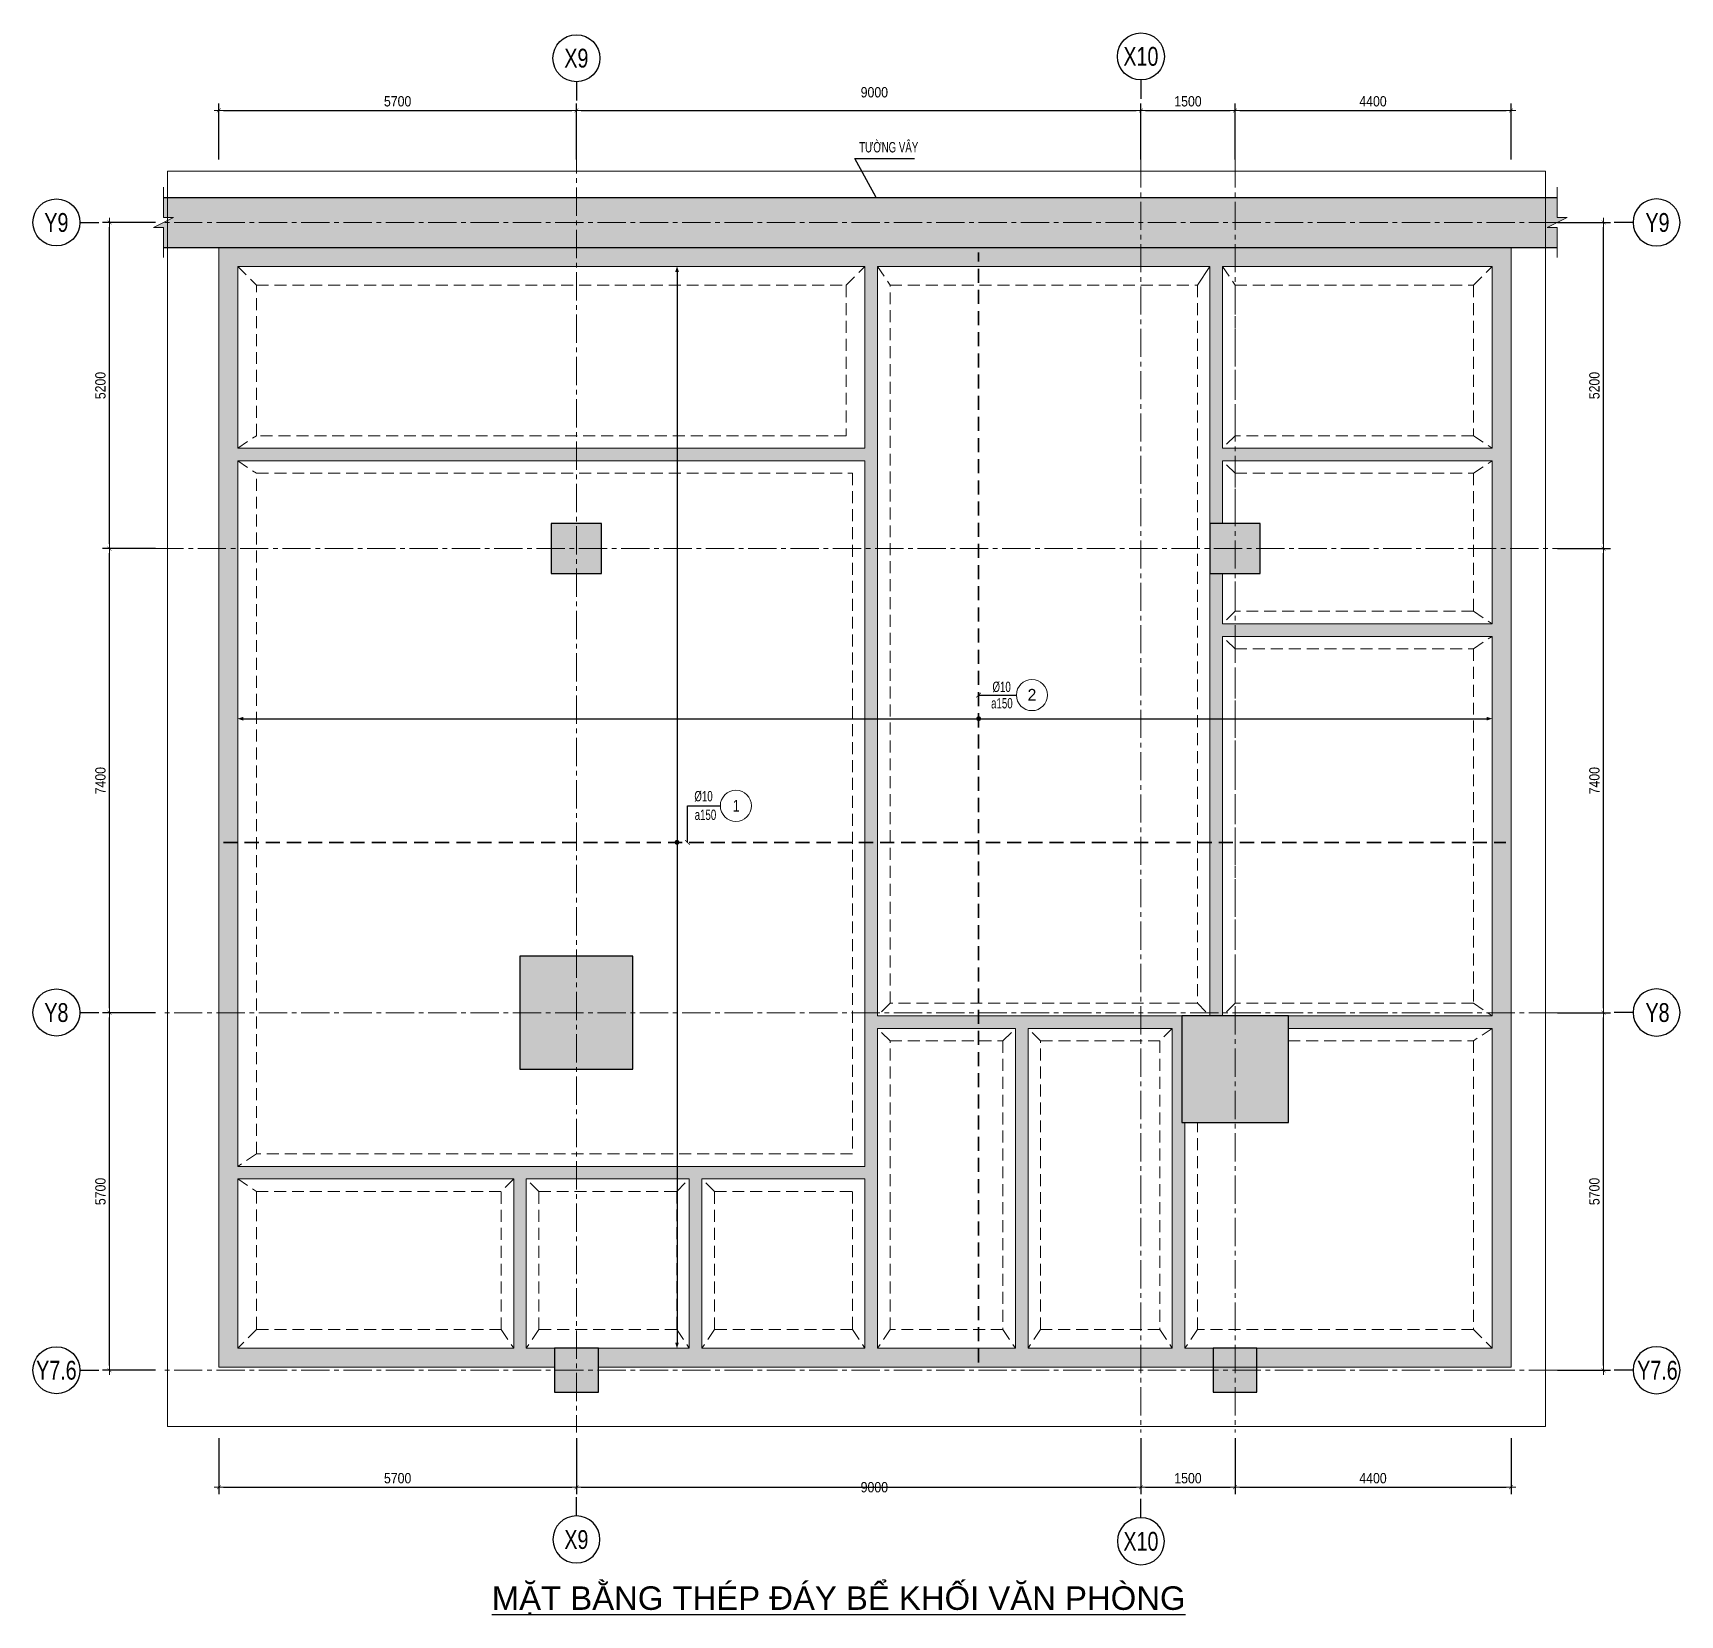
# Model space of a CAD drawing. Extents: x 512210 to 544733856, y -92216 to 2317910607.
# Drawn here: x 586947 to 613206, y -73381 to -48155 of the extents above; entities that cross this region are included whole.
import ezdxf
from ezdxf.enums import TextEntityAlignment as Align

# ---------------------------------------------------------------- set-up
doc = ezdxf.new("R2010")
doc.units = 0
doc.header["$LTSCALE"] = 300
doc.header["$MEASUREMENT"] = 0
for name, pattern in [('CENTER2', [1.125, 0.75, -0.125, 0.125, -0.125]), ('HIDDEN', [0.375, 0.25, -0.125]), ('HIDDEN2', [4.7625, 3.175, -1.5875])]:
    doc.linetypes.add(name, pattern=pattern)
doc.layers.get('0').update_dxf_attribs({"linetype": 'CONTINUOUS'})
doc.layers.get('DEFPOINTS').update_dxf_attribs({"linetype": 'CONTINUOUS'})
for name, color, linetype in [('00-3T-Dim', 8, 'CONTINUOUS'), ('3T-So hieu', 90, 'CONTINUOUS'), ('A-SYM', 7, 'CONTINUOUS'), ('X-COL-B3$0$A-COL', 2, 'CONTINUOUS'), ('X-COL-B3$0$A-CON', 2, 'CONTINUOUS')]:
    doc.layers.add(name, color=color, linetype=linetype)
for name, color, linetype, lineweight in [('00-TT.Dim', 8, 'CONTINUOUS', 13), ('NDC_S_AXIS', 5, 'CENTER2', 15), ('NDC_S_BEAM', 3, 'HIDDEN2', 20), ('NDC_S_DIM', 1, 'CONTINUOUS', 15), ('NDC_S_HATCH COLUMN AND WALL', 251, 'CONTINUOUS', 13), ('NDC_S_HATCH MATERIAL', 8, 'CONTINUOUS', 13), ('NDC_S_HIDDEN', 8, 'HIDDEN2', 20), ('NDC_S_REBAR', 4, 'CONTINUOUS', 35), ('NDC_S_SLAB', 2, 'CONTINUOUS', 18)]:
    doc.layers.add(name, color=color, linetype=linetype, lineweight=lineweight)
doc.styles.add('00. TT-Arial-B', font='arial.ttf', dxfattribs={"width": 0.85})
doc.styles.add('01. TT-Arial-S', font='3t-unicode.shx')
doc.styles.add('02. TT-ArialS', font='3t-unicode.shx', dxfattribs={"width": 0.7})
doc.styles.add('Heerim', font='', dxfattribs={"width": 0.8})
doc.styles.add('NDC_ARIAL', font='arial.ttf', dxfattribs={"width": 0.85})
doc.styles.get("Standard").update_dxf_attribs({"font": 'arial.ttf'})
doc.styles.get('Heerim').set_extended_font_data('Dotum')
doc.dimstyles.new('NDC_1-75', dxfattribs={"dimscale": 75, "dimtxt": 2.2, "dimasz": 1, "dimexe": 1.5, "dimexo": 0, "dimgap": 0.8, "dimtad": 1, "dimdec": 0, "dimdsep": 46, "dimtxsty": 'NDC_ARIAL', "dimblk": 'DIMMARK', "dimcen": 49999.938995, "dimdle": 1.5, "dimclrd": 1, "dimclre": 1, "dimclrt": 3, "dimadec": 0, "dimazin": 0, "dimtfac": 1, "dimtdec": 0, "dimtix": 1, "dimtmove": 1, "dimatfit": 3, "dimfxl": 1, "dimarcsym": 0})

msp = doc.modelspace()

# ---------------------------------------------------------------- texts
at = {"linetype": 'HIDDEN'}
msp.add_text('%%UMẶT BẰNG THÉP ĐÁY BỂ KHỐI VĂN PHÒNG', height=375, dxfattribs=at).set_placement((594261.9, -73297.9))
at = {"layer": '00-TT.Dim', "color": 90, "style": '02. TT-ArialS', "width": 0.7}
msp.add_text('TƯỜNG VÂY', height=165, dxfattribs=at).set_placement((600118.5, -50060))
at = {"layer": '00-TT.Dim', "color": 7, "style": '01. TT-Arial-S'}
msp.add_text('2', height=187.5, dxfattribs=at).set_placement((602873.5, -58707.9), align=Align.MIDDLE_CENTER)
at = {"layer": '00-TT.Dim', "color": 7, "style": '00. TT-Arial-B', "width": 0.75}
msp.add_text('1', height=187.5, dxfattribs=at).set_placement((598158.4, -60477), align=Align.MIDDLE_CENTER)
at = {"layer": '3T-So hieu', "style": '02. TT-ArialS', "width": 0.7}
for s, p in [('%%c10', (602536, -58580.6)), ('a150', (602566, -58842.6)), ('%%c10', (597783.3, -60324.2)), ('a150', (597840.3, -60621.1))]:
    msp.add_text(s, height=165, dxfattribs=at).set_placement(p, align=Align.MIDDLE_RIGHT)

# ---------------------------------------------------------------- blocks, each defined once
blk = doc.blocks.new('*U1')
for q in [(0, 0), (0, 2)]:
    blk.add_line((0, 4), q)
blk.add_circle((0, 9), 5)
at = {"style": 'Heerim', "width": 0.8}
blk.add_attdef('NO', text='', height=4, dxfattribs=at).set_placement((-0.01, 9.02), align=Align.MIDDLE_CENTER)
blk = doc.blocks.new('DIMMARK')
at = {"layer": 'NDC_S_DIM', "color": 1}
blk.add_line((-1.5, 0), (1, 0), dxfattribs=at)
at = {"layer": 'NDC_S_DIM', "color": 2, "const_width": 0.1}
blk.add_lwpolyline([(-0.42, -0.42), (0.42, 0.42)], dxfattribs=at)
blk = doc.blocks.new('*D535')
at = {"layer": 'DEFPOINTS', "color": 0, "transparency": 16777216}
for p in [(588167, -63777), (588899, -63777), (588899, -69477)]:
    blk.add_point(p, dxfattribs=at)
at = {"layer": 'NDC_S_DIM', "color": 1, "lineweight": -2, "transparency": 16777216}
for p, q in [((588899, -63777), (588055, -63777)), ((588167, -69402), (588167, -63852)), ((588899, -69477), (588055, -69477))]:
    blk.add_line(p, q, dxfattribs=at)
at = {"layer": 'NDC_S_DIM', "color": 1, "lineweight": -2, "transparency": 16777216, "xscale": 75, "yscale": 75, "zscale": 75}
for p, rotation in [((588167, -63777), 90), ((588167, -69477), 270)]:
    blk.add_blockref('DIMMARK', p, dxfattribs=dict(at, rotation=rotation))
at = {"layer": 'NDC_S_DIM', "color": 3, "transparency": 16777216, "insert": (588023, -66627), "char_height": 165, "attachment_point": 5, "rotation": 90, "style": 'NDC_ARIAL'}
blk.add_mtext('5700', dxfattribs=at)
blk = doc.blocks.new('*D536')
at = {"layer": 'DEFPOINTS', "color": 0, "transparency": 16777216}
for p in [(588167, -56377), (588899, -56377), (588899, -63777)]:
    blk.add_point(p, dxfattribs=at)
at = {"layer": 'NDC_S_DIM', "color": 1, "lineweight": -2, "transparency": 16777216}
for p, q in [((588899, -56377), (588055, -56377)), ((588167, -63702), (588167, -56452)), ((588899, -63777), (588055, -63777))]:
    blk.add_line(p, q, dxfattribs=at)
at = {"layer": 'NDC_S_DIM', "color": 1, "lineweight": -2, "transparency": 16777216, "xscale": 75, "yscale": 75, "zscale": 75}
for p, rotation in [((588167, -56377), 90), ((588167, -63777), 270)]:
    blk.add_blockref('DIMMARK', p, dxfattribs=dict(at, rotation=rotation))
at = {"layer": 'NDC_S_DIM', "color": 3, "transparency": 16777216, "insert": (588023, -60077), "char_height": 165, "attachment_point": 5, "rotation": 90, "style": 'NDC_ARIAL'}
blk.add_mtext('7400', dxfattribs=at)
blk = doc.blocks.new('*D537')
at = {"layer": 'DEFPOINTS', "color": 0, "transparency": 16777216}
for p in [(588167, -51177), (588899, -51177), (588899, -56377)]:
    blk.add_point(p, dxfattribs=at)
at = {"layer": 'NDC_S_DIM', "color": 1, "lineweight": -2, "transparency": 16777216}
for p, q in [((588899, -51177), (588055, -51177)), ((588167, -56302), (588167, -51252)), ((588899, -56377), (588055, -56377))]:
    blk.add_line(p, q, dxfattribs=at)
at = {"layer": 'NDC_S_DIM', "color": 1, "lineweight": -2, "transparency": 16777216, "xscale": 75, "yscale": 75, "zscale": 75}
for p, rotation in [((588167, -51177), 90), ((588167, -56377), 270)]:
    blk.add_blockref('DIMMARK', p, dxfattribs=dict(at, rotation=rotation))
at = {"layer": 'NDC_S_DIM', "color": 3, "transparency": 16777216, "insert": (588023, -53777), "char_height": 165, "attachment_point": 5, "rotation": 90, "style": 'NDC_ARIAL'}
blk.add_mtext('5200', dxfattribs=at)
blk = doc.blocks.new('*D538')
at = {"layer": 'DEFPOINTS', "color": 0, "transparency": 16777216}
for p in [(595611, -49391), (589911, -50172), (595611, -50172)]:
    blk.add_point(p, dxfattribs=at)
at = {"layer": 'NDC_S_DIM', "color": 1, "lineweight": -2, "transparency": 16777216}
for p, q in [((589911, -50172), (589911, -49278)), ((595611, -50172), (595611, -49278)), ((589986, -49391), (595536, -49391))]:
    blk.add_line(p, q, dxfattribs=at)
at = {"layer": 'NDC_S_DIM', "color": 1, "lineweight": -2, "transparency": 16777216, "xscale": 75, "yscale": 75, "zscale": 75, "rotation": 180}
blk.add_blockref('DIMMARK', (589911, -49391), dxfattribs=at)
at = {"layer": 'NDC_S_DIM', "color": 1, "lineweight": -2, "transparency": 16777216, "xscale": 75, "yscale": 75, "zscale": 75}
blk.add_blockref('DIMMARK', (595611, -49391), dxfattribs=at)
at = {"layer": 'NDC_S_DIM', "color": 3, "transparency": 16777216, "insert": (592761, -49246), "char_height": 165, "attachment_point": 5, "style": 'NDC_ARIAL'}
blk.add_mtext('5700', dxfattribs=at)
blk = doc.blocks.new('*D539')
at = {"layer": 'DEFPOINTS', "color": 0, "transparency": 16777216}
for p in [(604611, -49391), (595611, -50172), (604611, -50172)]:
    blk.add_point(p, dxfattribs=at)
at = {"layer": 'NDC_S_DIM', "color": 1, "lineweight": -2, "transparency": 16777216}
for p, q in [((595611, -50172), (595611, -49278)), ((604611, -50172), (604611, -49278)), ((595686, -49391), (604536, -49391))]:
    blk.add_line(p, q, dxfattribs=at)
at = {"layer": 'NDC_S_DIM', "color": 1, "lineweight": -2, "transparency": 16777216, "xscale": 75, "yscale": 75, "zscale": 75, "rotation": 180}
blk.add_blockref('DIMMARK', (595611, -49391), dxfattribs=at)
at = {"layer": 'NDC_S_DIM', "color": 1, "lineweight": -2, "transparency": 16777216, "xscale": 75, "yscale": 75, "zscale": 75}
blk.add_blockref('DIMMARK', (604611, -49391), dxfattribs=at)
at = {"layer": 'NDC_S_DIM', "color": 3, "transparency": 16777216, "insert": (600361, -49102), "char_height": 165, "attachment_point": 5, "style": 'NDC_ARIAL'}
blk.add_mtext('9000', dxfattribs=at)
blk = doc.blocks.new('*D540')
at = {"layer": 'DEFPOINTS', "color": 0, "transparency": 16777216}
for p in [(606111, -49391), (604611, -50172), (606111, -50172)]:
    blk.add_point(p, dxfattribs=at)
at = {"layer": 'NDC_S_DIM', "color": 1, "lineweight": -2, "transparency": 16777216}
for p, q in [((604611, -50172), (604611, -49278)), ((606111, -50172), (606111, -49278)), ((604686, -49391), (606036, -49391))]:
    blk.add_line(p, q, dxfattribs=at)
at = {"layer": 'NDC_S_DIM', "color": 1, "lineweight": -2, "transparency": 16777216, "xscale": 75, "yscale": 75, "zscale": 75, "rotation": 180}
blk.add_blockref('DIMMARK', (604611, -49391), dxfattribs=at)
at = {"layer": 'NDC_S_DIM', "color": 1, "lineweight": -2, "transparency": 16777216, "xscale": 75, "yscale": 75, "zscale": 75}
blk.add_blockref('DIMMARK', (606111, -49391), dxfattribs=at)
at = {"layer": 'NDC_S_DIM', "color": 3, "transparency": 16777216, "insert": (605361, -49246), "char_height": 165, "attachment_point": 5, "style": 'NDC_ARIAL'}
blk.add_mtext('1500', dxfattribs=at)
blk = doc.blocks.new('*D541')
at = {"layer": 'DEFPOINTS', "color": 0, "transparency": 16777216}
for p in [(610511, -49391), (606111, -50172), (610511, -50172)]:
    blk.add_point(p, dxfattribs=at)
at = {"layer": 'NDC_S_DIM', "color": 1, "lineweight": -2, "transparency": 16777216}
for p, q in [((606111, -50172), (606111, -49278)), ((610511, -50172), (610511, -49278)), ((606186, -49391), (610436, -49391))]:
    blk.add_line(p, q, dxfattribs=at)
at = {"layer": 'NDC_S_DIM', "color": 1, "lineweight": -2, "transparency": 16777216, "xscale": 75, "yscale": 75, "zscale": 75, "rotation": 180}
blk.add_blockref('DIMMARK', (606111, -49391), dxfattribs=at)
at = {"layer": 'NDC_S_DIM', "color": 1, "lineweight": -2, "transparency": 16777216, "xscale": 75, "yscale": 75, "zscale": 75}
blk.add_blockref('DIMMARK', (610511, -49391), dxfattribs=at)
at = {"layer": 'NDC_S_DIM', "color": 3, "transparency": 16777216, "insert": (608311, -49246), "char_height": 165, "attachment_point": 5, "style": 'NDC_ARIAL'}
blk.add_mtext('4400', dxfattribs=at)
blk = doc.blocks.new('*D545')
at = {"layer": 'DEFPOINTS', "color": 0, "transparency": 16777216}
for p in [(589911, -70562), (595611, -70562), (595611, -71343)]:
    blk.add_point(p, dxfattribs=at)
at = {"layer": 'NDC_S_DIM', "color": 1, "lineweight": -2, "transparency": 16777216}
for p, q in [((589911, -70562), (589911, -71455)), ((595611, -70562), (595611, -71455)), ((589986, -71343), (595536, -71343))]:
    blk.add_line(p, q, dxfattribs=at)
at = {"layer": 'NDC_S_DIM', "color": 1, "lineweight": -2, "transparency": 16777216, "xscale": 75, "yscale": 75, "zscale": 75, "rotation": 180}
blk.add_blockref('DIMMARK', (589911, -71343), dxfattribs=at)
at = {"layer": 'NDC_S_DIM', "color": 1, "lineweight": -2, "transparency": 16777216, "xscale": 75, "yscale": 75, "zscale": 75}
blk.add_blockref('DIMMARK', (595611, -71343), dxfattribs=at)
at = {"layer": 'NDC_S_DIM', "color": 3, "transparency": 16777216, "insert": (592761, -71199), "char_height": 165, "attachment_point": 5, "style": 'NDC_ARIAL'}
blk.add_mtext('5700', dxfattribs=at)
blk = doc.blocks.new('*D546')
at = {"layer": 'DEFPOINTS', "color": 0, "transparency": 16777216}
for p in [(595611, -70562), (604611, -70562), (604611, -71343)]:
    blk.add_point(p, dxfattribs=at)
at = {"layer": 'NDC_S_DIM', "color": 1, "lineweight": -2, "transparency": 16777216}
for p, q in [((595611, -70562), (595611, -71455)), ((604611, -70562), (604611, -71455)), ((595686, -71343), (604536, -71343))]:
    blk.add_line(p, q, dxfattribs=at)
at = {"layer": 'NDC_S_DIM', "color": 1, "lineweight": -2, "transparency": 16777216, "xscale": 75, "yscale": 75, "zscale": 75, "rotation": 180}
blk.add_blockref('DIMMARK', (595611, -71343), dxfattribs=at)
at = {"layer": 'NDC_S_DIM', "color": 1, "lineweight": -2, "transparency": 16777216, "xscale": 75, "yscale": 75, "zscale": 75}
blk.add_blockref('DIMMARK', (604611, -71343), dxfattribs=at)
at = {"layer": 'NDC_S_DIM', "color": 3, "transparency": 16777216, "insert": (600361, -71343), "char_height": 165, "attachment_point": 5, "style": 'NDC_ARIAL'}
blk.add_mtext('9000', dxfattribs=at)
blk = doc.blocks.new('*D547')
at = {"layer": 'DEFPOINTS', "color": 0, "transparency": 16777216}
for p in [(604611, -70562), (606111, -70562), (606111, -71343)]:
    blk.add_point(p, dxfattribs=at)
at = {"layer": 'NDC_S_DIM', "color": 1, "lineweight": -2, "transparency": 16777216}
for p, q in [((604611, -70562), (604611, -71455)), ((606111, -70562), (606111, -71455)), ((604686, -71343), (606036, -71343))]:
    blk.add_line(p, q, dxfattribs=at)
at = {"layer": 'NDC_S_DIM', "color": 1, "lineweight": -2, "transparency": 16777216, "xscale": 75, "yscale": 75, "zscale": 75, "rotation": 180}
blk.add_blockref('DIMMARK', (604611, -71343), dxfattribs=at)
at = {"layer": 'NDC_S_DIM', "color": 1, "lineweight": -2, "transparency": 16777216, "xscale": 75, "yscale": 75, "zscale": 75}
blk.add_blockref('DIMMARK', (606111, -71343), dxfattribs=at)
at = {"layer": 'NDC_S_DIM', "color": 3, "transparency": 16777216, "insert": (605361, -71199), "char_height": 165, "attachment_point": 5, "style": 'NDC_ARIAL'}
blk.add_mtext('1500', dxfattribs=at)
blk = doc.blocks.new('*D548')
at = {"layer": 'DEFPOINTS', "color": 0, "transparency": 16777216}
for p in [(606111, -70562), (610511, -70562), (610511, -71343)]:
    blk.add_point(p, dxfattribs=at)
at = {"layer": 'NDC_S_DIM', "color": 1, "lineweight": -2, "transparency": 16777216}
for p, q in [((606111, -70562), (606111, -71455)), ((610511, -70562), (610511, -71455)), ((606186, -71343), (610436, -71343))]:
    blk.add_line(p, q, dxfattribs=at)
at = {"layer": 'NDC_S_DIM', "color": 1, "lineweight": -2, "transparency": 16777216, "xscale": 75, "yscale": 75, "zscale": 75, "rotation": 180}
blk.add_blockref('DIMMARK', (606111, -71343), dxfattribs=at)
at = {"layer": 'NDC_S_DIM', "color": 1, "lineweight": -2, "transparency": 16777216, "xscale": 75, "yscale": 75, "zscale": 75}
blk.add_blockref('DIMMARK', (610511, -71343), dxfattribs=at)
at = {"layer": 'NDC_S_DIM', "color": 3, "transparency": 16777216, "insert": (608311, -71199), "char_height": 165, "attachment_point": 5, "style": 'NDC_ARIAL'}
blk.add_mtext('4400', dxfattribs=at)
blk = doc.blocks.new('*D542')
at = {"layer": 'DEFPOINTS', "color": 0, "transparency": 16777216}
for p in [(611253, -63777), (611986, -63777), (611253, -69477)]:
    blk.add_point(p, dxfattribs=at)
at = {"layer": 'NDC_S_DIM', "color": 1, "lineweight": -2, "transparency": 16777216}
for p, q in [((611253, -63777), (612098, -63777)), ((611986, -69402), (611986, -63852)), ((611253, -69477), (612098, -69477))]:
    blk.add_line(p, q, dxfattribs=at)
at = {"layer": 'NDC_S_DIM', "color": 1, "lineweight": -2, "transparency": 16777216, "xscale": 75, "yscale": 75, "zscale": 75}
for p, rotation in [((611986, -63777), 90), ((611986, -69477), 270)]:
    blk.add_blockref('DIMMARK', p, dxfattribs=dict(at, rotation=rotation))
at = {"layer": 'NDC_S_DIM', "color": 3, "transparency": 16777216, "insert": (611841, -66627), "char_height": 165, "attachment_point": 5, "rotation": 90, "style": 'NDC_ARIAL'}
blk.add_mtext('5700', dxfattribs=at)
blk = doc.blocks.new('*D543')
at = {"layer": 'DEFPOINTS', "color": 0, "transparency": 16777216}
for p in [(611253, -56377), (611986, -56377), (611253, -63777)]:
    blk.add_point(p, dxfattribs=at)
at = {"layer": 'NDC_S_DIM', "color": 1, "lineweight": -2, "transparency": 16777216}
for p, q in [((611253, -56377), (612098, -56377)), ((611986, -63702), (611986, -56452)), ((611253, -63777), (612098, -63777))]:
    blk.add_line(p, q, dxfattribs=at)
at = {"layer": 'NDC_S_DIM', "color": 1, "lineweight": -2, "transparency": 16777216, "xscale": 75, "yscale": 75, "zscale": 75}
for p, rotation in [((611986, -56377), 90), ((611986, -63777), 270)]:
    blk.add_blockref('DIMMARK', p, dxfattribs=dict(at, rotation=rotation))
at = {"layer": 'NDC_S_DIM', "color": 3, "transparency": 16777216, "insert": (611841, -60077), "char_height": 165, "attachment_point": 5, "rotation": 90, "style": 'NDC_ARIAL'}
blk.add_mtext('7400', dxfattribs=at)
blk = doc.blocks.new('*D544')
at = {"layer": 'DEFPOINTS', "color": 0, "transparency": 16777216}
for p in [(611253, -51177), (611986, -51177), (611253, -56377)]:
    blk.add_point(p, dxfattribs=at)
at = {"layer": 'NDC_S_DIM', "color": 1, "lineweight": -2, "transparency": 16777216}
for p, q in [((611253, -51177), (612098, -51177)), ((611986, -56302), (611986, -51252)), ((611253, -56377), (612098, -56377))]:
    blk.add_line(p, q, dxfattribs=at)
at = {"layer": 'NDC_S_DIM', "color": 1, "lineweight": -2, "transparency": 16777216, "xscale": 75, "yscale": 75, "zscale": 75}
for p, rotation in [((611986, -51177), 90), ((611986, -56377), 270)]:
    blk.add_blockref('DIMMARK', p, dxfattribs=dict(at, rotation=rotation))
at = {"layer": 'NDC_S_DIM', "color": 3, "transparency": 16777216, "insert": (611841, -53777), "char_height": 165, "attachment_point": 5, "rotation": 90, "style": 'NDC_ARIAL'}
blk.add_mtext('5200', dxfattribs=at)

# ---------------------------------------------------------------- dimensions: what is measured, and where the dimension line sits
at = {"layer": 'NDC_S_DIM'}
for base, p1, p2, picture, middle in [((604611.1, -49390.6), (595611.1, -50171.6), (604611.1, -50171.6), '*D539', (600361.1, -49246.4)), ((604611.1, -71342.9), (595611.1, -70561.9), (604611.1, -70561.9), '*D546', (600361.1, -71487.1))]:
    dim = msp.add_linear_dim(base=base, p1=p1, p2=p2, dimstyle='NDC_1-75', dxfattribs=at)
    dim.commit()
    dim.dimension.update_dxf_attribs({"geometry": picture, "text_midpoint": middle, "dimtype": 160})
for base, p1, p2, picture, middle in [((595611.1, -49390.6), (589911.1, -50171.6), (595611.1, -50171.6), '*D538', (592761.1, -49246.4)), ((606111.1, -49390.6), (604611.1, -50171.6), (606111.1, -50171.6), '*D540', (605361.1, -49246.4)), ((610511.1, -49390.6), (606111.1, -50171.6), (610511.1, -50171.6), '*D541', (608311.1, -49246.4)), ((595611.1, -71342.9), (589911.1, -70561.9), (595611.1, -70561.9), '*D545', (592761.1, -71198.6)), ((606111.1, -71342.9), (604611.1, -70561.9), (606111.1, -70561.9), '*D547', (605361.1, -71198.6)), ((610511.1, -71342.9), (606111.1, -70561.9), (610511.1, -70561.9), '*D548', (608311.1, -71198.6))]:
    dim = msp.add_linear_dim(base=base, p1=p1, p2=p2, dimstyle='NDC_1-75', dxfattribs=at)
    dim.commit()
    dim.dimension.update_dxf_attribs({"geometry": picture, "text_midpoint": middle})
for base, p1, p2, picture, middle in [((588167.1, -51176.5), (588899.3, -56376.5), (588899.3, -51176.5), '*D537', (588022.8, -53776.5)), ((611985.7, -51176.5), (611253.5, -56376.5), (611253.5, -51176.5), '*D544', (611841.4, -53776.5)), ((588167.1, -56376.5), (588899.3, -63776.5), (588899.3, -56376.5), '*D536', (588022.8, -60076.5)), ((611985.7, -56376.5), (611253.5, -63776.5), (611253.5, -56376.5), '*D543', (611841.4, -60076.5)), ((588167.1, -63776.5), (588899.3, -69476.5), (588899.3, -63776.5), '*D535', (588022.8, -66626.5)), ((611985.7, -63776.5), (611253.5, -69476.5), (611253.5, -63776.5), '*D542', (611841.4, -66626.5))]:
    dim = msp.add_linear_dim(base=base, p1=p1, p2=p2, angle=90, dimstyle='NDC_1-75', dxfattribs=at)
    dim.commit()
    dim.dimension.update_dxf_attribs({"geometry": picture, "text_midpoint": middle})

# ---------------------------------------------------------------- hatches: boundary and pattern name
at = {"layer": '00-TT.Dim'}
h = msp.add_hatch(color=3, dxfattribs=at)
edge = h.paths.add_edge_path()
edge.add_arc((602023.2, -59089), 32.2, 0, 360)
h = msp.add_hatch(color=3, dxfattribs=at)
edge = h.paths.add_edge_path()
edge.add_arc((602023.2, -59089), 32.2, 0, 360)
h = msp.add_hatch(color=3, dxfattribs=at)
edge = h.paths.add_edge_path()
edge.add_arc((597214.9, -61061.7), 32.2, 0, 360)
h = msp.add_hatch(color=3, dxfattribs=at)
edge = h.paths.add_edge_path()
edge.add_arc((597214.9, -61061.7), 32.2, 0, 360)
at = {"layer": 'NDC_S_HATCH COLUMN AND WALL'}
for points in [[(596011.1, -55976.5), (595211.1, -55976.5), (595211.1, -56776.5), (596011.1, -56776.5)], [(606511.1, -55976.5), (605711.1, -55976.5), (605711.1, -56776.5), (606511.1, -56776.5)], [(596511.1, -62876.5), (594711.1, -62876.5), (594711.1, -64676.5), (596511.1, -64676.5)], [(606961.1, -63826.5), (605261.1, -63826.5), (605261.1, -65526.5), (606961.1, -65526.5)], [(595961.1, -69126.5), (595261.1, -69126.5), (595261.1, -69826.5), (595961.1, -69826.5)], [(606461.1, -69126.5), (605761.1, -69126.5), (605761.1, -69826.5), (606461.1, -69826.5)]]:
    msp.add_hatch(color=256, dxfattribs=at).paths.add_polyline_path(points)
at = {"layer": 'NDC_S_HATCH MATERIAL'}
h = msp.add_hatch(dxfattribs=at)
h.set_pattern_fill('BT-01', color=256, scale=100, style=0)
h.set_pattern_definition([(50, (58608.94, 20501.4), (717.2602, -62.75213), [75, -825]), (355, (58608.94, 20501.4), (-138.7513, 752.1921), [60, -660]), (100.4514, (58668.7, 20496.17), (578.5094, 689.4395), [63.7402, -701.1421]), (46.1842, (58608.9, 20701.4), (1067.241, -165.519), [112.5, -1237.5]), (96.6356, (58697.9, 20687.6), (934.6627, 974.1179), [95.6103, -1051.713]), (351.1842, (58608.9, 20701.4), (934.662, 974.1186), [90, -990]), (21, (58708.94, 20651.4), (596.90705, -402.6189), [75, -825]), (326, (58708.94, 20651.4), (243.3153, 725.15), [60, -660]), (71.4514, (58758.7, 20617.84), (840.2226, 322.5305), [63.7402, -701.1421]), (37.5, (58608.94, 20501.4), (12.15986, 332.89385), [0, -652, 0, -670, 0, -662.5]), (7.5, (58608.94, 20501.4), (263.06954, 394.41171), [0, -382, 0, -637, 0, -252.5]), (327.5, (58385.94, 20501.4), (533.82244, -22.55487), [0, -250, 0, -780, 0, -1035]), (317.5, (58285.94, 20501.4), (583.18617, 100.105), [0, -325, 0, -518, 0, -735]), (45, (58608.94, 20501.4), (-300.52038, 300.52038), []), (45, (58608.94, 20623.9), (-300.52038, 300.52038), [])])
h.paths.add_polyline_path([(604611.1, -50776.5), (595611.1, -50776.5), (595611.1, -51176.5), (604611.1, -51176.5)])
h.paths.add_polyline_path([(604611.1, -51176.5), (595611.1, -51176.5), (595611.1, -51576.5), (604611.1, -51576.5)])
h.paths.add_polyline_path([(609911.1, -50776.5), (606111.1, -50776.5), (606111.1, -51176.5), (609911.1, -51176.5)])
h.paths.add_polyline_path([(609911.1, -51176.5), (606111.1, -51176.5), (606111.1, -51576.5), (609911.1, -51576.5)])
h.paths.add_polyline_path([(611247.1, -51256.5), (611087.1, -51256.5), (611247.1, -51176.5), (609911.1, -51176.5), (609911.1, -51576.5), (610461.1, -51576.5), (610461.1, -51576.5), (611247.1, -51576.5)])
h.paths.add_polyline_path([(611247.1, -50776.5), (609911.1, -50776.5), (609911.1, -51176.5), (611247.1, -51176.5), (611407.1, -51096.5), (611247.1, -51096.5)])
h.paths.add_polyline_path([(606111.1, -50776.5), (604611.1, -50776.5), (604611.1, -51176.5), (606111.1, -51176.5)])
h.paths.add_polyline_path([(606111.1, -51176.5), (604611.1, -51176.5), (604611.1, -51576.5), (606111.1, -51576.5)])
h.paths.add_polyline_path([(595611.1, -51176.5), (589030, -51176.5), (588870, -51256.5), (589030, -51256.5), (589030, -51576.5), (589911.1, -51576.5), (589911.1, -51576.5), (595611.1, -51576.5)])
h.paths.add_polyline_path([(595611.1, -50776.5), (589030, -50776.5), (589030, -51096.5), (589190, -51096.5), (589030, -51176.5), (595611.1, -51176.5)])
h = msp.add_hatch(dxfattribs=at)
h.set_pattern_fill('BT-01', color=256, scale=50, pattern_type=2)
h.set_pattern_definition([(50, (187574.1, 40708.9), (358.6301, -31.37607), [37.5, -412.5]), (355, (187574.1, 40708.9), (-69.37567, 376.09607), [30, -330]), (100.4514, (187603.98, 40706.3), (289.2547, 344.71977), [31.8701, -350.57106]), (46.1842, (187574.1, 40808.9), (533.62052, -82.7595), [56.25, -618.75]), (96.6356, (187618.56, 40802), (467.33135, 487.05894), [47.80514, -525.8565]), (351.1842, (187574.1, 40808.9), (467.331, 487.0593), [45, -495]), (21, (187624.1, 40783.9), (298.45353, -201.30945), [37.5, -412.5]), (326, (187624.1, 40783.9), (121.65767, 362.57502), [30, -330]), (71.4514, (187648.96, 40767.12), (420.11131, 161.26525), [31.8701, -350.57106]), (37.5, (187574.09, 40708.9), (6.079928, 166.446927), [0, -326, 0, -335, 0, -331.25]), (7.5, (187574.09, 40708.9), (131.53477, 197.205856), [0, -191, 0, -318.5, 0, -126.25]), (327.5, (187462.59, 40708.9), (266.91122, -11.277436), [0, -125, 0, -390, 0, -517.5]), (317.5, (187412.6, 40708.9), (291.59308, 50.05249), [0, -162.5, 0, -259, 0, -367.5]), (45, (187574.1, 40708.9), (-150.26019, 150.26019), []), (45, (187574.1, 40770.15), (-150.26019, 150.26019), [])])
h.paths.add_polyline_path([(589911.1, -51576.5), (589911.1, -69426.5), (595261.1, -69426.5), (595261.1, -69126.5), (594811.1, -69126.5), (594811.1, -66426.5), (597411.1, -66426.5), (597411.1, -69126.5), (595961.1, -69126.5), (595961.1, -69426.5), (605761.1, -69426.5), (605761.1, -69126.5), (605311.1, -69126.5), (605311.1, -65526.5), (605261.1, -65526.5), (605261.1, -63826.5), (600411.1, -63826.5), (600411.1, -51876.5), (605711.1, -51876.5), (605711.1, -55976.5), (605911.1, -55976.5), (605911.1, -54976.5), (610211.1, -54976.5), (610211.1, -57576.5), (605911.1, -57576.5), (605911.1, -56776.5), (605711.1, -56776.5), (605711.1, -63826.5), (605911.1, -63826.5), (605911.1, -57776.5), (610211.1, -57776.5), (610211.1, -63826.5), (606961.1, -63826.5), (606961.1, -64026.5), (610211.1, -64026.5), (610211.1, -69126.5), (606461.1, -69126.5), (606461.1, -69426.5), (610511.1, -69426.5), (610511.1, -51576.5)])
h.paths.add_polyline_path([(600211.1, -51876.5), (600211.1, -54776.5), (590211.1, -54776.5), (590211.1, -51876.5)], flags=16)
h.paths.add_polyline_path([(600211.1, -54976.5), (600211.1, -66226.5), (590211.1, -66226.5), (590211.1, -54976.5)], flags=16)
h.paths.add_polyline_path([(596011.1, -55976.5), (596011.1, -56776.5), (595211.1, -56776.5), (595211.1, -55976.5)], flags=0)
h.paths.add_polyline_path([(605911.1, -51876.5), (610211.1, -51876.5), (610211.1, -54776.5), (605911.1, -54776.5)], flags=16)
h.paths.add_polyline_path([(596511.1, -62876.5), (596511.1, -64676.5), (594711.1, -64676.5), (594711.1, -62876.5)], flags=0)
h.paths.add_polyline_path([(600411.1, -64026.5), (602611.1, -64026.5), (602611.1, -69126.5), (600411.1, -69126.5)], flags=16)
h.paths.add_polyline_path([(602811.1, -64026.5), (605111.1, -64026.5), (605111.1, -69126.5), (602811.1, -69126.5)], flags=16)
h.paths.add_polyline_path([(600211.1, -66426.5), (600211.1, -69126.5), (597611.1, -69126.5), (597611.1, -66426.5)], flags=16)
h.paths.add_polyline_path([(594611.1, -66426.5), (594611.1, -69126.5), (590211.1, -69126.5), (590211.1, -66426.5)], flags=16)

# ---------------------------------------------------------------- linework, layer by layer
at = {"layer": '00-3T-Dim'}
for p, q in [((597214.9, -51966.5), (597214.9, -60885.8)), ((590301.1, -59089), (601847.4, -59089)), ((601847.4, -59089), (610121.1, -59089)), ((597214.9, -60885.8), (597214.9, -69036.5))]:
    msp.add_line(p, q, dxfattribs=at)
at = {"layer": '00-TT.Dim', "color": 2}
for points in [[(597139.9, -51876.5, 15, 15, 0), (597289.9, -51876.5, 0, 0, 0)], [(590211.1, -59164, 15, 15, 0), (590211.1, -59014, 0, 0, 0)], [(610211.1, -59164, 15, 15, 0), (610211.1, -59014, 0, 0, 0)], [(597139.9, -69126.5, 15, 15, 0), (597289.9, -69126.5, 0, 0, 0)]]:
    msp.add_lwpolyline(points, format="xyseb", dxfattribs=at)
at = {"layer": '00-TT.Dim', "color": 8}
for centre in [(602873.5, -58712.2), (598154.2, -60477)]:
    msp.add_circle(centre, 248.6, dxfattribs=at)
at = {"layer": '00-TT.Dim', "color": 3}
for centre in [(602023.2, -59089), (597214.9, -61061.7)]:
    msp.add_circle(centre, 32.2, dxfattribs=at)
at = {"layer": '00-TT.Dim', "color": 2}
for points in [[(597184.9, -51966.5), (597214.9, -51876.5), (597244.9, -51966.5)], [(590301.1, -59119), (590211.1, -59089), (590301.1, -59059)], [(610121.1, -59119), (610211.1, -59089), (610121.1, -59059)], [(597184.9, -69036.5), (597214.9, -69126.5), (597244.9, -69036.5)]]:
    msp.add_solid(points, dxfattribs=at)
at = {"layer": 'NDC_S_AXIS', "ltscale": 2}
for p, q in [((595611.1, -49946.2), (595611.1, -70467.5)), ((604611.1, -50171.6), (604611.1, -70467.5)), ((606111.1, -50171.6), (606111.1, -70467.5))]:
    msp.add_line(p, q, dxfattribs=at)
for points in [[(611247.1, -51176.5), (589030, -51176.5)], [(588899.3, -56376.5), (611566.4, -56376.5)], [(611247.1, -63776.5), (589030, -63776.5)], [(611247.1, -69476.5), (589030, -69476.5)]]:
    msp.add_lwpolyline(points, dxfattribs=at)
at = {"layer": 'NDC_S_DIM', "color": 250}
msp.add_lwpolyline([(589091.7, -50358.8), (611061.1, -50358.8), (611061.1, -70374.7), (589091.7, -70374.7)], close=True, dxfattribs=at)
at = {"layer": 'NDC_S_DIM'}
for points in [[(589030, -51736.5), (589030, -51256.5), (588870, -51256.5), (589190, -51096.5), (589030, -51096.5), (589030, -50616.5)], [(611247.1, -51736.5), (611247.1, -51256.5), (611087.1, -51256.5), (611407.1, -51096.5), (611247.1, -51096.5), (611247.1, -50616.5)]]:
    msp.add_lwpolyline(points, dxfattribs=at)
at = {"layer": 'NDC_S_HIDDEN', "ltscale": 0.2}
for p, q in [((590211.1, -51876.5), (590511.1, -52176.5)), ((599911.1, -52176.5), (600211.1, -51876.5)), ((600411.1, -51876.5), (600611.1, -52176.5)), ((609911.1, -52176.5), (610211.1, -51876.5))]:
    msp.add_line(p, q, dxfattribs=at)
at = {"layer": 'NDC_S_HIDDEN'}
msp.add_lwpolyline([(605511.1, -52176.5), (605711.1, -51876.5)], dxfattribs=at)
at = {"layer": 'NDC_S_HIDDEN', "ltscale": 0.2}
for points in [[(605911.1, -51876.5), (606111.1, -52176.5)], [(590211.1, -54776.5), (590511.1, -54576.5)], [(606111.1, -54576.5), (605911.1, -54776.5)], [(609911.1, -54576.5), (610211.1, -54776.5)], [(590211.1, -54976.5), (590511.1, -55176.5)], [(606111.1, -55176.5), (605911.1, -54976.5)], [(609911.1, -55176.5), (610211.1, -54976.5)], [(606111.1, -55976.5), (606111.1, -55176.5), (609911.1, -55176.5), (609911.1, -57376.5), (606111.1, -57376.5), (606111.1, -56776.5)], [(606111.1, -57376.5), (605911.1, -57576.5)], [(609911.1, -57376.5), (610211.1, -57576.5)], [(606111.1, -57976.5), (605911.1, -57776.5)], [(609911.1, -57976.5), (610211.1, -57776.5)], [(600611.1, -63626.5), (600411.1, -63826.5)], [(605511.1, -63626.5), (605711.1, -63826.5)], [(606111.1, -63626.5), (605911.1, -63826.5)], [(609911.1, -63626.5), (610211.1, -63826.5)], [(600611.1, -64226.5), (600411.1, -64026.5)], [(602411.1, -64226.5), (602611.1, -64026.5)], [(603011.1, -64226.5), (602811.1, -64026.5)], [(605111.1, -64026.5), (604911.1, -64226.5)], [(610211.1, -64026.5), (609911.1, -64226.5)], [(606961.1, -64226.5), (609911.1, -64226.5), (609911.1, -68826.5), (605511.1, -68826.5), (605511.1, -65526.5)], [(590511.1, -66026.5), (590211.1, -66226.5)], [(590211.1, -66426.5), (590511.1, -66626.5)], [(594611.1, -66426.5), (594411.1, -66626.5)], [(595011.1, -66626.5), (594811.1, -66426.5)], [(597211.1, -66626.5), (597411.1, -66426.5)], [(597811.1, -66626.5), (597611.1, -66426.5)], [(590511.1, -68826.5), (590211.1, -69126.5)], [(594411.1, -68826.5), (594611.1, -69126.5)], [(595011.1, -68826.5), (594811.1, -69126.5)], [(597211.1, -68826.5), (597411.1, -69126.5)], [(597811.1, -68826.5), (597611.1, -69126.5)], [(600011.1, -68826.5), (600211.1, -69126.5)], [(600611.1, -68826.5), (600411.1, -69126.5)], [(602411.1, -68826.5), (602611.1, -69126.5)], [(603011.1, -68826.5), (602811.1, -69126.5)], [(604911.1, -68826.5), (605111.1, -69126.5)], [(605511.1, -68826.5), (605311.1, -69126.5)], [(609911.1, -68826.5), (610211.1, -69126.5)]]:
    msp.add_lwpolyline(points, dxfattribs=at)
for points in [[(590511.1, -52176.5), (599911.1, -52176.5), (599911.1, -54576.5), (590511.1, -54576.5)], [(600611.1, -52176.5), (605511.1, -52176.5), (605511.1, -63626.5), (600611.1, -63626.5)], [(606111.1, -52176.5), (609911.1, -52176.5), (609911.1, -54576.5), (606111.1, -54576.5)], [(590511.1, -55176.5), (600011.1, -55176.5), (600011.1, -66026.5), (590511.1, -66026.5)], [(606111.1, -57976.5), (609911.1, -57976.5), (609911.1, -63626.5), (606111.1, -63626.5)], [(600611.1, -68826.5), (600611.1, -64226.5), (602411.1, -64226.5), (602411.1, -68826.5)], [(603011.1, -68826.5), (603011.1, -64226.5), (604911.1, -64226.5), (604911.1, -68826.5)], [(590511.1, -66626.5), (590511.1, -68826.5), (594411.1, -68826.5), (594411.1, -66626.5)], [(595011.1, -66626.5), (597211.1, -66626.5), (597211.1, -68826.5), (595011.1, -68826.5)], [(597811.1, -66626.5), (600011.1, -66626.5), (600011.1, -68826.5), (597811.1, -68826.5)]]:
    msp.add_lwpolyline(points, close=True, dxfattribs=at)
at = {"layer": 'NDC_S_REBAR', "linetype": 'HIDDEN', "ltscale": 3, "flags": 128}
for points in [[(602023.2, -58888.9), (602023.2, -51658.5)], [(602023.2, -69353.3), (602023.2, -58888.9)], [(589984.4, -61061.7), (597415, -61061.7)], [(597415, -61061.7), (610429.2, -61061.7)]]:
    msp.add_lwpolyline(points, dxfattribs=at)
at = {"layer": 'NDC_S_SLAB'}
for p, q in [((600211.1, -51876.5), (590211.1, -51876.5)), ((605711.1, -51876.5), (600411.1, -51876.5)), ((600411.1, -51876.5), (600411.1, -63826.5)), ((592661.1, -54776.5), (592661.1, -54776.5)), ((610211.1, -63826.5), (610211.1, -57776.5)), ((590211.1, -63076.5), (590211.1, -66226.5)), ((600411.1, -63826.5), (600411.1, -63826.5)), ((600411.1, -63826.5), (605711.1, -63826.5)), ((605911.1, -63826.5), (610211.1, -63826.5)), ((590211.1, -66226.5), (590211.1, -66226.5)), ((590211.1, -66226.5), (592661.1, -66226.5)), ((592661.1, -66226.5), (592661.1, -66226.5))]:
    msp.add_line(p, q, dxfattribs=at)
for points in [[(595261.1, -69426.5), (589911.1, -69426.5), (589911.1, -51576.5), (610511.1, -51576.5), (610511.1, -69426.5), (595961.1, -69426.5)], [(605711.1, -51876.5), (605711.1, -63826.5)], [(605911.1, -51876.5), (605911.1, -54776.5), (610211.1, -54776.5)], [(610211.1, -54776.5), (610211.1, -51876.5), (605911.1, -51876.5)], [(605911.1, -55976.5), (605911.1, -54976.5), (610211.1, -54976.5)], [(610211.1, -57576.5), (610211.1, -54976.5)], [(605911.1, -57576.5), (605911.1, -56776.5)], [(605911.1, -57576.5), (610211.1, -57576.5)], [(605911.1, -63826.5), (605911.1, -57776.5)], [(605911.1, -57776.5), (610211.1, -57776.5)], [(606961.1, -64026.5), (610211.1, -64026.5), (610211.1, -69126.5), (605311.1, -69126.5), (605311.1, -69126.5), (605311.1, -65526.5)]]:
    msp.add_lwpolyline(points, dxfattribs=at)
for points in [[(590211.1, -51876.5), (600211.1, -51876.5), (600211.1, -54776.5), (590211.1, -54776.5)], [(590211.1, -54976.5), (600211.1, -54976.5), (600211.1, -66226.5), (590211.1, -66226.5)], [(600411.1, -69126.5), (600411.1, -64026.5), (600411.1, -64026.5), (602611.1, -64026.5), (602611.1, -69126.5)], [(602811.1, -69126.5), (602811.1, -64026.5), (605111.1, -64026.5), (605111.1, -64026.5), (605111.1, -69126.5), (605111.1, -69126.5)], [(590211.1, -66426.5), (590211.1, -69126.5), (594611.1, -69126.5), (594611.1, -66426.5), (594611.1, -66426.5), (590211.1, -66426.5)], [(594811.1, -66426.5), (597411.1, -66426.5), (597411.1, -69126.5), (594811.1, -69126.5)], [(597611.1, -66426.5), (600211.1, -66426.5), (600211.1, -69126.5), (597611.1, -69126.5)]]:
    msp.add_lwpolyline(points, close=True, dxfattribs=at)
at = {"layer": 'X-COL-B3$0$A-COL'}
for points in [[(595211.1, -56776.5), (596011.1, -56776.5), (596011.1, -55976.5), (595211.1, -55976.5)], [(605711.1, -56776.5), (606511.1, -56776.5), (606511.1, -55976.5), (605711.1, -55976.5)], [(594711.1, -64676.5), (596511.1, -64676.5), (596511.1, -62876.5), (594711.1, -62876.5)], [(605261.1, -65526.5), (606961.1, -65526.5), (606961.1, -63826.5), (605261.1, -63826.5)], [(595261.1, -69826.5), (595961.1, -69826.5), (595961.1, -69126.5), (595261.1, -69126.5)], [(605761.1, -69826.5), (606461.1, -69826.5), (606461.1, -69126.5), (605761.1, -69126.5)]]:
    msp.add_lwpolyline(points, close=True, dxfattribs=at)
at = {"layer": 'X-COL-B3$0$A-CON', "ltscale": 10}
for p, q in [((589030, -50776.5), (611247.1, -50776.5)), ((589030, -51576.5), (611247.1, -51576.5))]:
    msp.add_line(p, q, dxfattribs=at)

# ---------------------------------------------------------------- block references
at = {"layer": 'A-SYM', "xscale": 75, "yscale": 75, "zscale": 75}
for p, values in [((595611.1, -49233.2), {'NO': 'X9'}), ((604611.1, -49205.2), {'NO': 'X10'})]:
    msp.add_blockref('*U1', p, dxfattribs=at).add_auto_attribs(values)
at = {"layer": 'A-SYM'}
ref = msp.add_blockref('*U1', (587996.6, -51176.5), dxfattribs=dict(at, xscale=75.00000000000026, yscale=75.00000000000026, zscale=75.00000000000026, rotation=90))
ref.add_attrib('NO', 'Y9', dxfattribs={"layer": '0', "height": 300, "style": 'Heerim', "width": 0.8}).set_placement((587320.3, -51177), align=Align.MIDDLE_CENTER)
ref = msp.add_blockref('*U1', (612156.1, -51176.5), dxfattribs=dict(at, xscale=-75.00000000000026, yscale=75.00000000000026, zscale=75.00000000000026, rotation=270))
ref.add_attrib('NO', 'Y9', dxfattribs={"layer": '0', "height": 300, "style": 'Heerim', "width": 0.8}).set_placement((612845.8, -51177), align=Align.MIDDLE_CENTER)
ref = msp.add_blockref('*U1', (587996.6, -63773.3), dxfattribs=dict(at, xscale=75.00000000000026, yscale=75.00000000000026, zscale=75.00000000000026, rotation=90))
ref.add_attrib('NO', 'Y8', dxfattribs={"layer": '0', "height": 300, "style": 'Heerim', "width": 0.8}).set_placement((587320.3, -63773.8), align=Align.MIDDLE_CENTER)
ref = msp.add_blockref('*U1', (612156.1, -63773.3), dxfattribs=dict(at, xscale=-75.00000000000026, yscale=75.00000000000026, zscale=75.00000000000026, rotation=270))
ref.add_attrib('NO', 'Y8', dxfattribs={"layer": '0', "height": 300, "style": 'Heerim', "width": 0.8}).set_placement((612846.5, -63773.8), align=Align.MIDDLE_CENTER)
ref = msp.add_blockref('*U1', (587996.6, -69476.5), dxfattribs=dict(at, xscale=75.00000000000026, yscale=75.00000000000026, zscale=75.00000000000026, rotation=90))
ref.add_attrib('NO', 'Y7.6', dxfattribs={"layer": '0', "height": 300, "style": 'Heerim', "width": 0.8}).set_placement((587320.3, -69477), align=Align.MIDDLE_CENTER)
ref = msp.add_blockref('*U1', (612156.1, -69476.5), dxfattribs=dict(at, xscale=-75.00000000000026, yscale=75.00000000000026, zscale=75.00000000000026, rotation=270))
ref.add_attrib('NO', 'Y7.6', dxfattribs={"layer": '0', "height": 300, "style": 'Heerim', "width": 0.8}).set_placement((612845.8, -69477), align=Align.MIDDLE_CENTER)
ref = msp.add_blockref('*U1', (595611.1, -71500.3), dxfattribs=dict(at, xscale=-75, yscale=75, zscale=75, rotation=180))
ref.add_attrib('NO', 'X9', dxfattribs={"layer": '0', "height": 300, "style": 'Heerim', "width": 0.8}).set_placement((595610.6, -72176.3), align=Align.MIDDLE_CENTER)
ref = msp.add_blockref('*U1', (604611.1, -71528.3), dxfattribs=dict(at, xscale=-75, yscale=75, zscale=75, rotation=180))
ref.add_attrib('NO', 'X10', dxfattribs={"layer": '0', "height": 300, "style": 'Heerim', "width": 0.8}).set_placement((604610.6, -72204.3), align=Align.MIDDLE_CENTER)

msp.set_redraw_order([(e.dxf.handle, doc.entitydb.next_handle()) for e in msp.query("TEXT MTEXT ATTDEF DIMENSION ARC_DIMENSION")])  # texts and dimensions are drawn at this point

# ---------------------------------------------------------------- leaders
at = {"layer": 'NDC_S_BEAM'}
msp.add_leader([(600388.5, -50776.5), (600049.8, -50156.3), (601137.3, -50156.3)], dimstyle='NDC_1-75', override={"dimgap": 0.8, "dimtad": 0}, dxfattribs=at)
at = {"layer": 'NDC_S_DIM'}
for points, override in [([(602023.2, -58712.2), (602624.9, -58712.2)], {"dimtad": 0, "dimldrblk": 'ARCHTICK'}), ([(597380.1, -61061.7), (597380.1, -60477), (597905.7, -60477)], {"dimgap": 0.8, "dimtad": 0, "dimldrblk": 'ARCHTICK'})]:
    msp.add_leader(points, dimstyle='NDC_1-75', override=override, dxfattribs=at)

doc.saveas('drawing.dxf')
